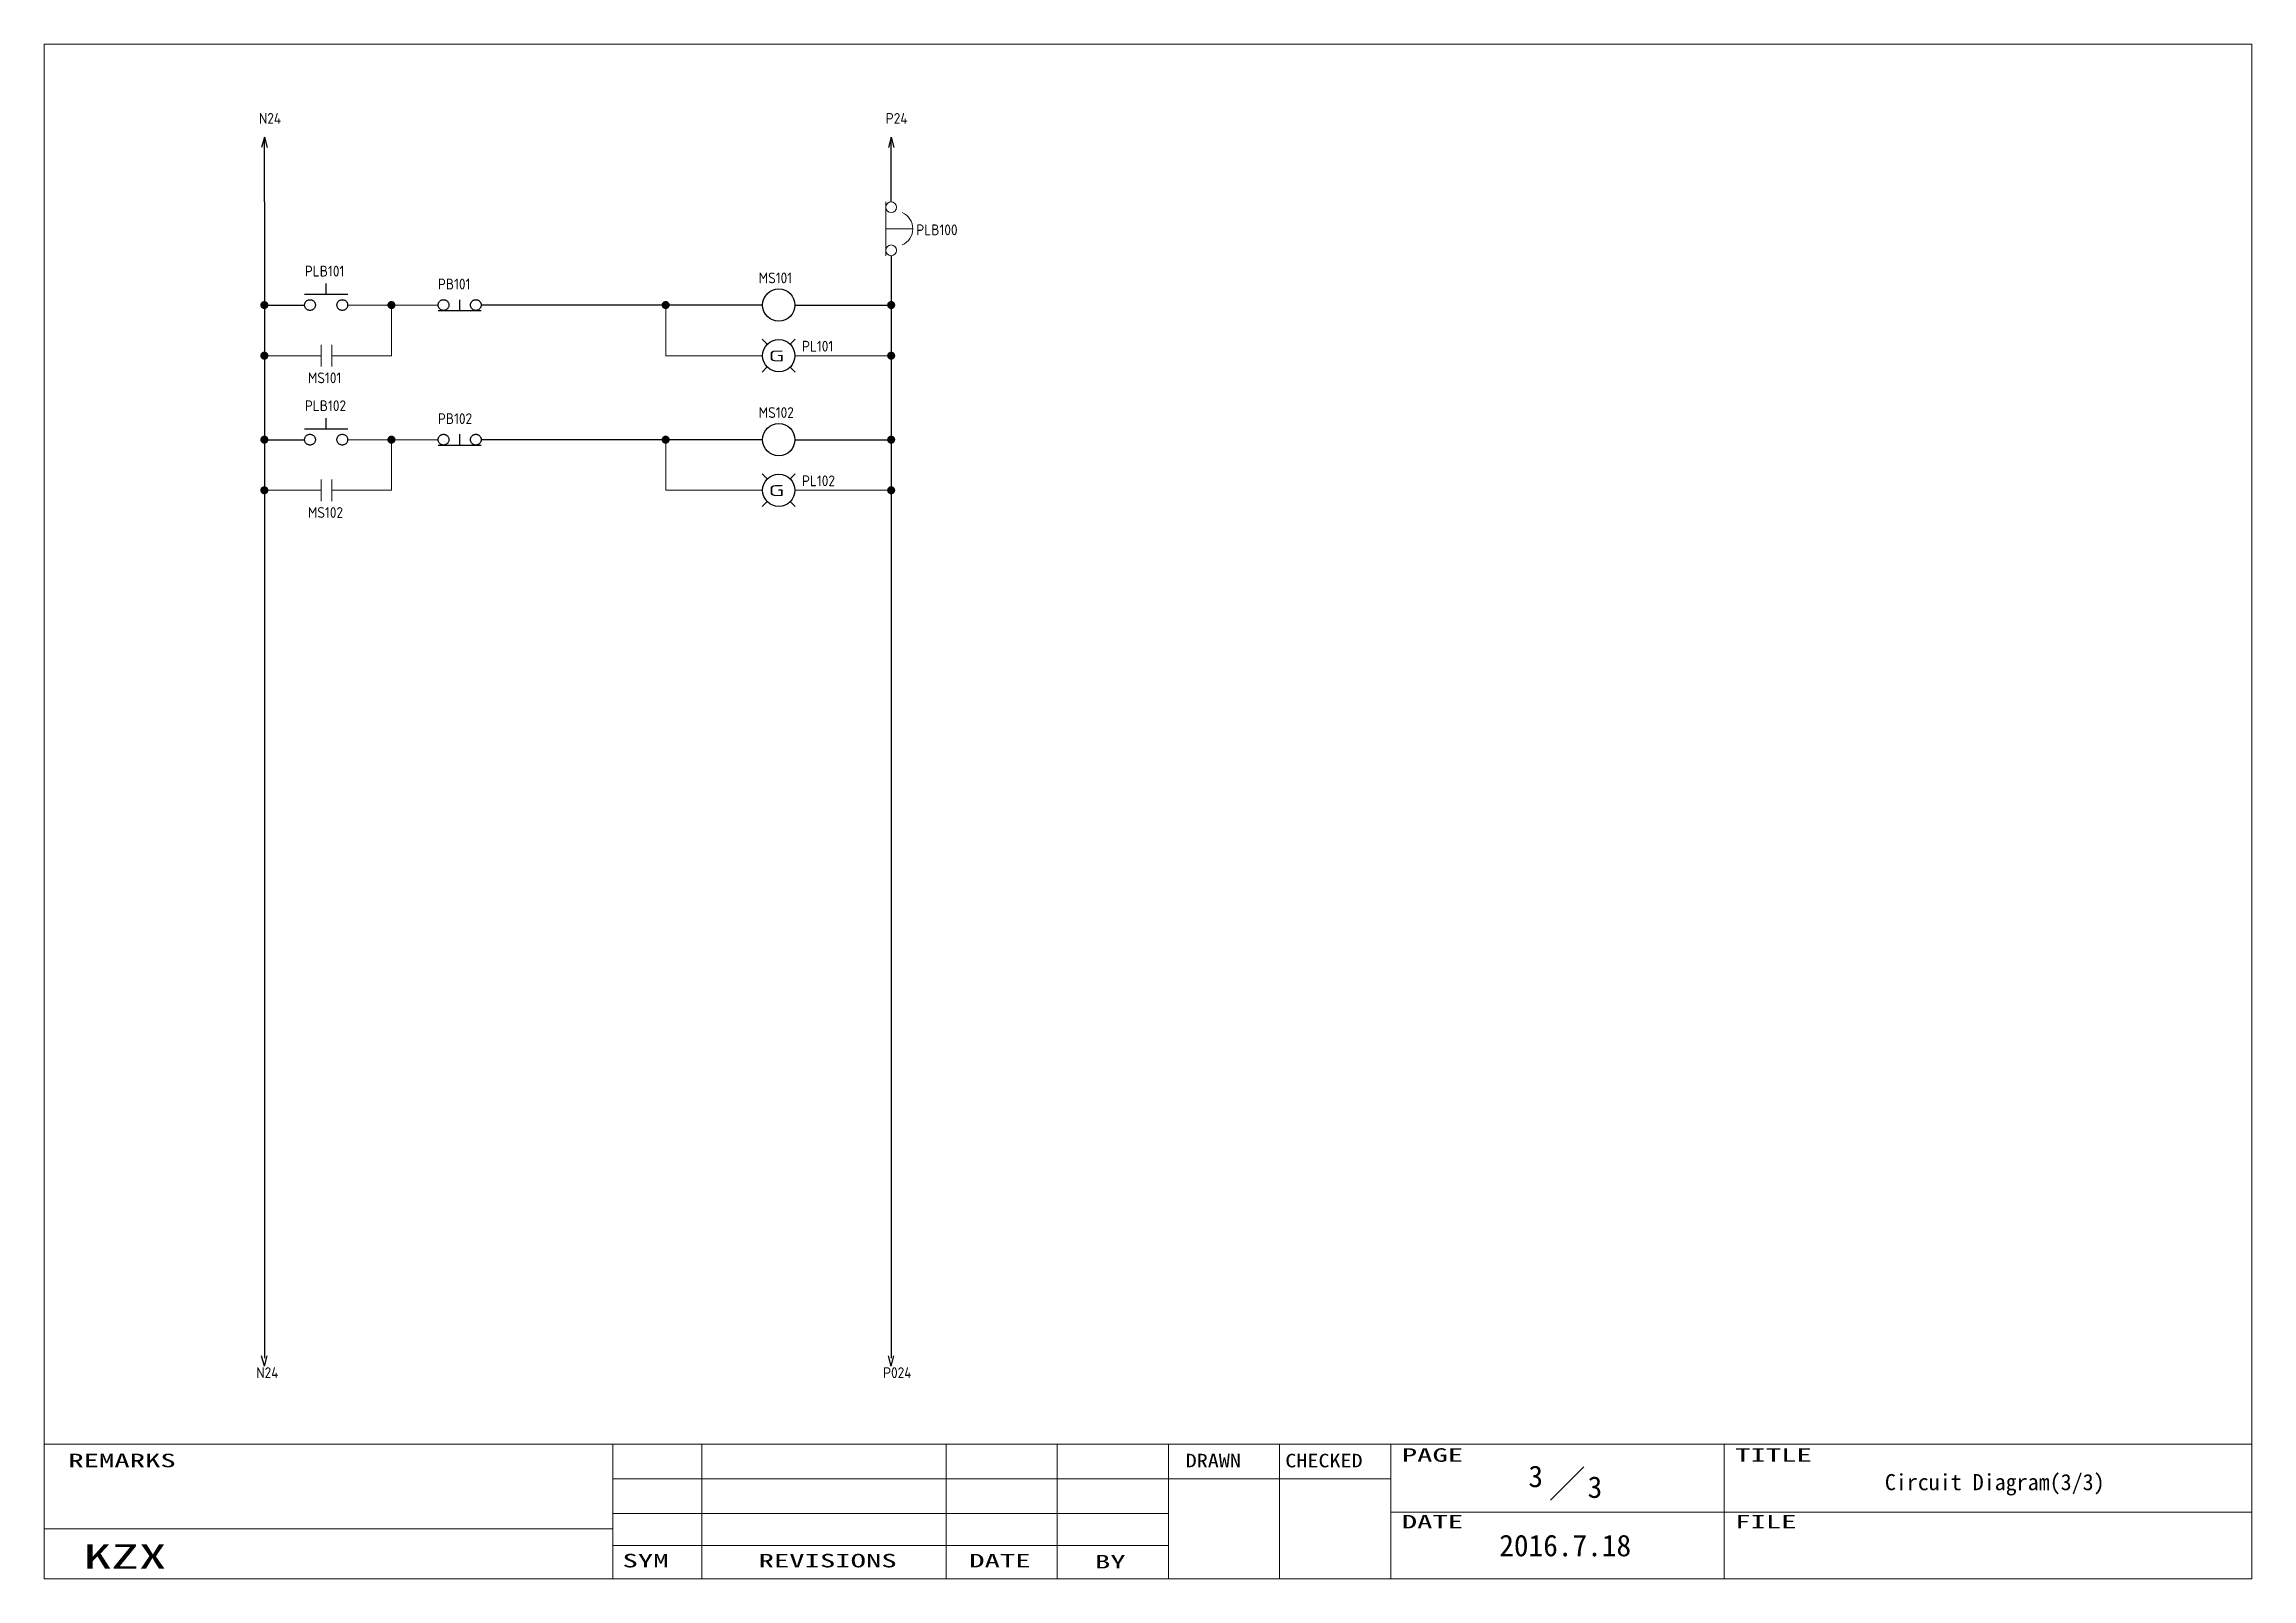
# Model space of a CAD drawing. Extents: x -176 to 1279, y -463 to 285.
# Drawn here: x 869 to 1279, y -0.2 to 284.8 of the extents above; entities that cross this region are included whole.
import ezdxf
from ezdxf.enums import TextEntityAlignment as Align

# ---------------------------------------------------------------- set-up
doc = ezdxf.new("R2010")
doc.units = 0
doc.header["$LTSCALE"] = 0.3
doc.header["$MEASUREMENT"] = 0
doc.linetypes.add('実線', pattern=[20001, 20000, -1])
doc.layers.get('0').update_dxf_attribs({"linetype": '実線'})
for name, color, linetype, lineweight in [('01図枠', 5, 'CONTINUOUS', 9), ('02接続図', 7, 'CONTINUOUS', 5), ('10外形', 7, 'CONTINUOUS', 9)]:
    doc.layers.add(name, color=color, linetype=linetype, lineweight=lineweight)
doc.layers.add('BLOCK', color=7, linetype='CONTINUOUS')
doc.layers.add('図形１', color=7, linetype='実線')
doc.styles.get("Standard").update_dxf_attribs({"font": 'ISOCP.shx', "height": 4, "bigfont": 'extfont.shx'})
doc.styles.add('電気標準', font='ISOCP.shx', dxfattribs={"height": 2.5, "bigfont": 'extfont.shx'})
doc.styles.add('ＭＳＰゴシック', font='')
doc.styles.get('ＭＳＰゴシック').set_extended_font_data('SimSun')

msp = doc.modelspace()

# ---------------------------------------------------------------- texts
at = {"width": 2.307692}
for p, p2 in [((1003.51, 225.94), (1006.51, 225.94)), ((1003.51, 200.94), (1006.51, 200.94))]:
    msp.add_text('G', height=2, dxfattribs=at).set_placement(p, p2, align=Align.FIT)
at = {"layer": '01図枠', "linetype": 'Continuous', "lineweight": 5, "style": 'ＭＳＰゴシック'}
for s, height, width, p in [('REMARKS', 2.513, 1.666667, (873.48, 23.08)), ('DRAWN', 2.513, 1.2, (1080.99, 23.06)), ('CHECKED', 2.513, 1.2, (1099.49, 23.06)), ('PAGE', 2.513, 1.666667, (1121.12, 24.09)), ('TITLE', 2.513, 1.666667, (1183.03, 24.09)), ('DATE', 2.513, 1.666667, (1121.12, 11.71)), ('FILE', 2.513, 1.666667, (1183.03, 11.71)), ('KZX', 4.523, 1.666667, (876.32, 6.24)), ('SYM', 2.513, 1.666667, (976.4, 4.48))]:
    msp.add_text(s, height=height, dxfattribs=dict(at, width=width)).set_placement(p, align=Align.TOP_LEFT)
at = {"layer": '01図枠', "linetype": 'Continuous', "lineweight": 5, "style": 'ＭＳＰゴシック', "width": 1.666667}
for s, p in [('REVISIONS', (1014.49, 4.48)), ('DATE', (1046.49, 4.48)), ('BY', (1066.99, 4.28))]:
    msp.add_text(s, height=2.513, dxfattribs=at).set_placement(p, align=Align.TOP_CENTER)
at = {"layer": '02接続図', "style": 'ＭＳＰゴシック'}
for s, p in [('3', (1145.99, 18.84)), ('3', (1156.99, 16.84)), ('2016.7.18', (1151.47, 6))]:
    msp.add_text(s, height=4, dxfattribs=at).set_placement(p, align=Align.MIDDLE)
msp.add_text('Circuit Diagram(3/3)', height=3, dxfattribs=at).set_placement((1210.83, 17.8), align=Align.MIDDLE_LEFT)
at = {"layer": '図形１', "color": 7, "linetype": '実線', "style": '電気標準'}
for s, p in [('N24', (908.89, 270.05)), ('P24', (1025.29, 270.05)), ('N24', (908.39, 37.13)), ('P024', (1024.79, 37.13))]:
    msp.add_text(s, height=2, dxfattribs=at).set_placement(p)
at = {"layer": '図形１', "color": 4, "style": '電気標準'}
for s, p in [('PLB100', (1030.96, 249.36)), ('PLB101', (917.4, 241.69)), ('MS101', (1001.69, 240.43)), ('PB101', (942.11, 239.29)), ('PL101', (1009.73, 227.75)), ('MS101', (917.97, 221.87)), ('PLB102', (917.4, 216.69)), ('MS102', (1001.69, 215.43)), ('PB102', (942.11, 214.29)), ('PL102', (1009.73, 202.75)), ('MS102', (917.97, 196.87))]:
    msp.add_text(s, height=2, dxfattribs=at).set_placement(p)

# ---------------------------------------------------------------- blocks, each defined once
blk = doc.blocks.new('矢印（右向）')
at = {"layer": 'BLOCK'}
for q in [(-1.93, 0.52), (-1.93, -0.52)]:
    blk.add_line((0, 0), q, dxfattribs=at)

# ---------------------------------------------------------------- linework, layer by layer
for p, q in [((909.89, 255.55), (909.89, 267.55)), ((1026.29, 255.55), (1026.29, 267.55)), ((917.36, 238.39), (925.36, 238.39)), ((921.36, 238.39), (921.36, 240.39)), ((942.16, 235.39), (950.16, 235.39)), ((946.16, 235.39), (946.16, 237.39)), ((1002.42, 236.39), (950.16, 236.39)), ((1008.42, 236.39), (1026.29, 236.39)), ((917.36, 213.39), (925.36, 213.39)), ((921.36, 213.39), (921.36, 215.39)), ((942.16, 210.39), (950.16, 210.39)), ((946.16, 210.39), (946.16, 212.39)), ((1002.42, 211.39), (950.16, 211.39)), ((1008.42, 211.39), (1026.29, 211.39))]:
    msp.add_line(p, q)
for centre in [(918.36, 236.39), (924.36, 236.39), (943.16, 236.39), (949.16, 236.39), (918.36, 211.39), (924.36, 211.39), (943.16, 211.39), (949.16, 211.39)]:
    msp.add_circle(centre, 1)
at = {"layer": '01図枠', "linetype": 'Continuous', "lineweight": 5}
for p, q in [((868.99, -0.16), (868.99, 284.84)), ((868.99, 284.84), (1278.99, 284.84)), ((1278.99, 284.84), (1278.99, -0.16)), ((868.99, 24.84), (1278.99, 24.84)), ((974.6, 24.84), (974.6, -0.16)), ((991.11, 24.84), (991.11, -0.16)), ((1036.51, 24.84), (1036.51, -0.16)), ((1057.14, 24.84), (1057.14, -0.16)), ((1077.78, 24.84), (1077.78, -0.16)), ((1098.42, -0.16), (1098.42, 24.84)), ((1119.06, 24.84), (1119.06, -0.16)), ((1180.97, -0.16), (1180.97, 24.84)), ((1154.91, 20.65), (1148.72, 14.46)), ((974.6, 18.41), (1077.78, 18.41)), ((1077.78, 18.41), (1119.06, 18.41)), ((974.6, 9.13), (868.99, 9.13)), ((974.6, 11.99), (1077.78, 11.99)), ((1119.06, 12.22), (1278.99, 12.22)), ((974.6, 6.03), (1077.78, 6.03)), ((1278.99, -0.16), (868.99, -0.16))]:
    msp.add_line(p, q, dxfattribs=at)
at = {"layer": '02接続図'}
for p, q in [((1025.32, 255.55), (1025.32, 245.55)), ((1030.32, 250.55), (1025.32, 250.55))]:
    msp.add_line(p, q, dxfattribs=at)
at = {"layer": '02接続図', "linetype": 'Continuous'}
for p, q in [((920.41, 224.99), (920.41, 228.99)), ((922.41, 224.99), (922.41, 228.99)), ((920.41, 199.99), (920.41, 203.99)), ((922.41, 199.99), (922.41, 203.99))]:
    msp.add_line(p, q, dxfattribs=at)
at = {"layer": '02接続図'}
for centre in [(1026.29, 254.55), (1026.29, 246.55)]:
    msp.add_circle(centre, 1, dxfattribs=at)
msp.add_arc((1027.07, 250.55), 3.25, 292.6199, 67.3801, dxfattribs=at)
at = {"layer": '10外形'}
for p, q in [((925.36, 236.39), (942.16, 236.39)), ((933.49, 226.99), (933.49, 236.39)), ((984.42, 226.99), (984.42, 236.39)), ((920.41, 226.99), (909.89, 226.99)), ((922.41, 226.99), (933.49, 226.99)), ((1002.42, 226.99), (984.42, 226.99)), ((1008.42, 226.99), (1026.29, 226.99)), ((925.36, 211.39), (942.16, 211.39)), ((933.49, 201.99), (933.49, 211.39)), ((984.42, 201.99), (984.42, 211.39)), ((920.41, 201.99), (909.89, 201.99)), ((922.41, 201.99), (933.49, 201.99)), ((1002.42, 201.99), (984.42, 201.99)), ((1008.42, 201.99), (1026.29, 201.99))]:
    msp.add_line(p, q, dxfattribs=at)
at = {"layer": 'BLOCK'}
for centre in [(1005.42, 236.39), (1005.42, 226.99), (1005.42, 211.39), (1005.42, 201.99)]:
    msp.add_circle(centre, 3, dxfattribs=at)
at = {"layer": '図形１', "color": 7}
for p, q in [((909.89, 255.55), (909.89, 187.72)), ((1026.29, 245.55), (1026.29, 187.72)), ((909.89, 187.72), (909.89, 40.83)), ((1026.29, 187.72), (1026.29, 40.83))]:
    msp.add_line(p, q, dxfattribs=at)
at = {"layer": '図形１'}
for p, q in [((909.89, 236.39), (917.36, 236.39)), ((1003.28, 229.1), (1002.31, 230.06)), ((1007.53, 229.11), (1008.49, 230.06)), ((1002.31, 223.95), (1003.27, 224.89)), ((1008.49, 223.95), (1007.55, 224.88)), ((909.89, 211.39), (917.36, 211.39)), ((1003.28, 204.1), (1002.31, 205.06)), ((1007.53, 204.11), (1008.49, 205.06)), ((1002.31, 198.95), (1003.27, 199.89)), ((1008.49, 198.95), (1007.55, 199.88))]:
    msp.add_line(p, q, dxfattribs=at)
at = {"layer": '図形１', "const_width": 0.75}
for points in [[(909.51, 236.39, 1), (910.26, 236.39, 1)], [(933.11, 236.39, 1), (933.86, 236.39, 1)], [(984.04, 236.39, 1), (984.79, 236.39, 1)], [(1025.92, 236.39, 1), (1026.67, 236.39, 1)], [(909.51, 226.99, 1), (910.26, 226.99, 1)], [(1025.92, 226.99, 1), (1026.67, 226.99, 1)], [(909.51, 211.39, 1), (910.26, 211.39, 1)], [(933.11, 211.39, 1), (933.86, 211.39, 1)], [(984.04, 211.39, 1), (984.79, 211.39, 1)], [(1025.92, 211.39, 1), (1026.67, 211.39, 1)], [(909.51, 201.99, 1), (910.26, 201.99, 1)], [(1025.92, 201.99, 1), (1026.67, 201.99, 1)]]:
    msp.add_lwpolyline(points, format="xyb", close=True, dxfattribs=at)

# ---------------------------------------------------------------- block references
at = {"layer": '図形１', "color": 7, "xscale": -1, "rotation": 270}
for p in [(909.89, 267.55), (1026.29, 267.55)]:
    msp.add_blockref('矢印（右向）', p, dxfattribs=at)
at = {"layer": '図形１', "color": 7, "rotation": 270}
for p in [(909.89, 39.33), (1026.29, 39.33)]:
    msp.add_blockref('矢印（右向）', p, dxfattribs=at)

msp.set_redraw_order([(e.dxf.handle, doc.entitydb.next_handle()) for e in msp.query("TEXT MTEXT ATTDEF DIMENSION ARC_DIMENSION")])  # texts and dimensions are drawn at this point

doc.saveas('drawing.dxf')
